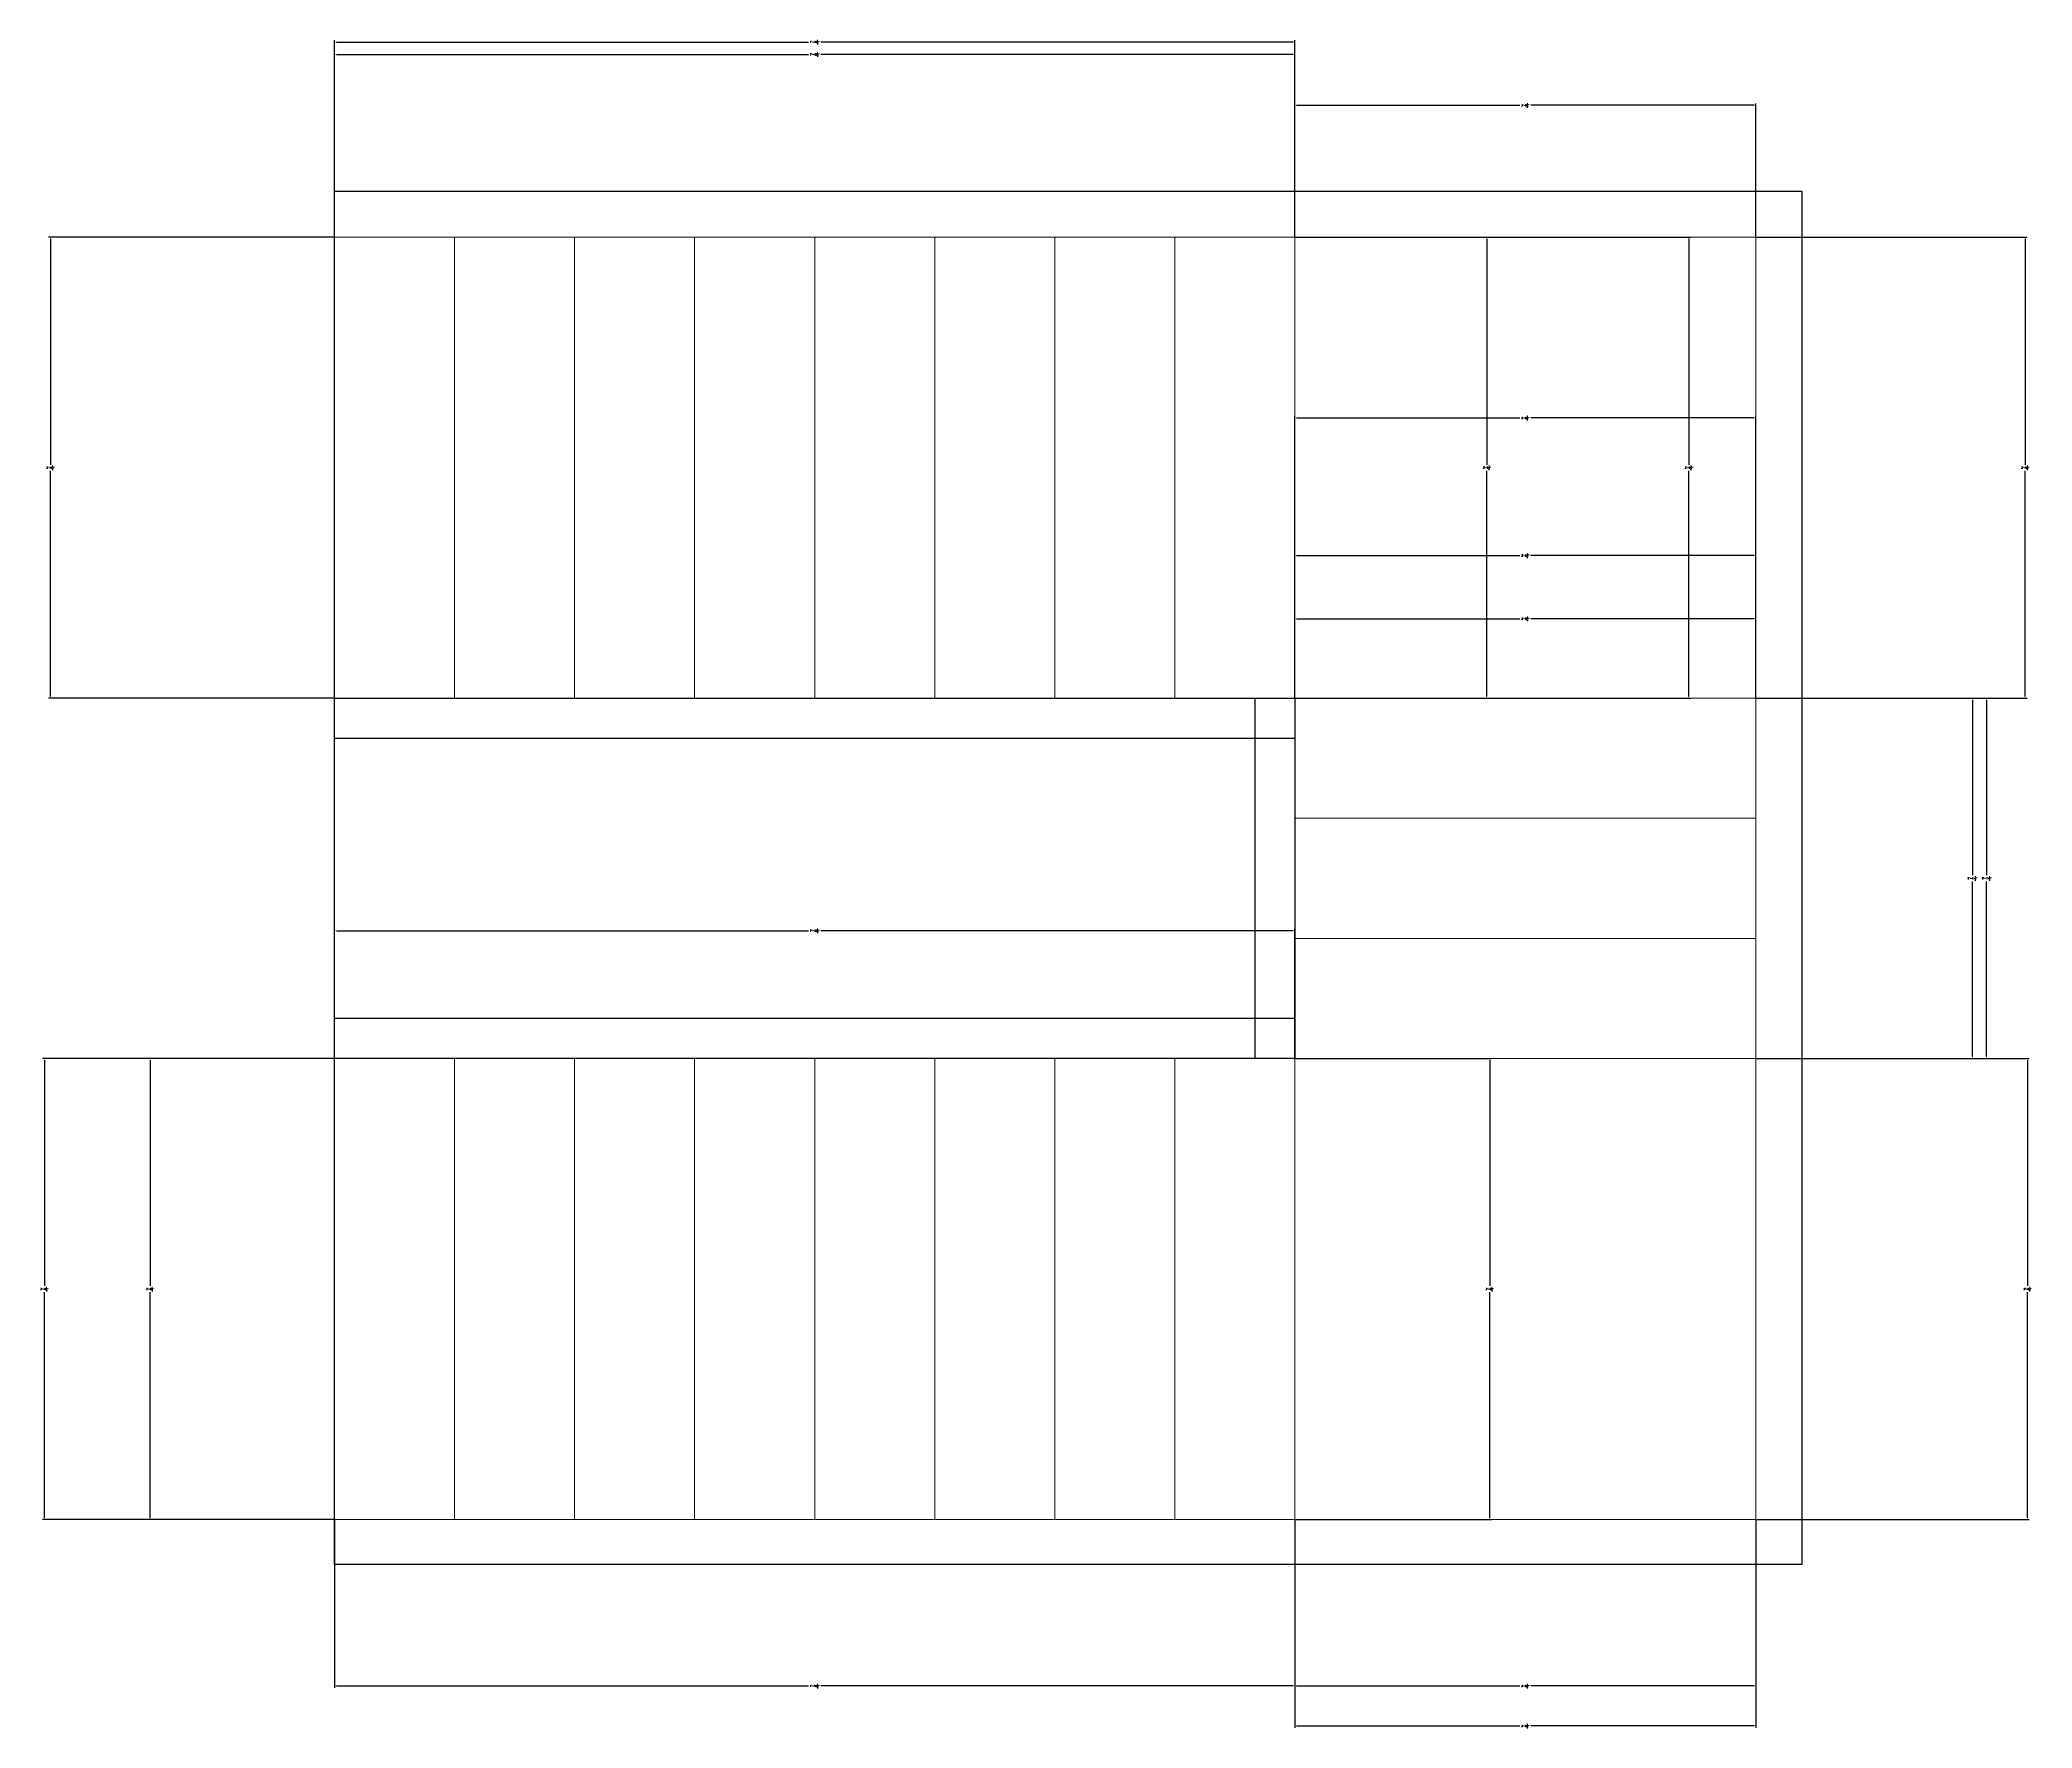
# Model space of a CAD drawing. Header units: feet. Extents: x -1257 to 5708, y 184 to 5555.
# Drawn here: x 3428.9 to 3625, y 3683.8 to 3849.9 of the extents above; entities that cross this region are included whole.
import ezdxf

# ---------------------------------------------------------------- set-up
doc = ezdxf.new("R2010")
doc.units = ezdxf.units.FT
doc.header["$MEASUREMENT"] = 0
doc.layers.add('BLK_1_FLR_1_STAIR_1', color=1, linetype='Continuous', plot=False)
for name, color, linetype, lineweight in [('BLK_1_FLR_1_STAIR_1_FLIGHT_1', 7, 'Continuous', 0), ('BLK_1_FLR_1_STAIR_1_FLIGHT_2', 7, 'Continuous', 0), ('BLK_1_FLR_1_STAIR_1_FLIGHT_3', 7, 'Continuous', 0), ('BLK_1_FLR_1_STAIR_1_LANDING_1', 7, 'Continuous', 0), ('BLK_1_FLR_1_STAIR_1_LANDING_2', 7, 'Continuous', 0)]:
    doc.layers.add(name, color=color, linetype=linetype, lineweight=lineweight)
doc.layers.add('BLK_1_FLR_1_VENTILATION_SHAFT', color=7, linetype='Continuous')
doc.styles.get("Standard").update_dxf_attribs({"font": 'standard'})
doc.dimstyles.get("Standard").update_dxf_attribs({"dimtxt": 0.18, "dimasz": 0.18, "dimexe": 0.18, "dimexo": 0.0625, "dimgap": 0.09, "dimtad": 0, "dimtih": 1, "dimtoh": 1, "dimdec": 1, "dimzin": 0, "dimdsep": 46, "dimlunit": 4, "dimtxsty": 'standard', "dimcen": 0.09, "dimadec": 0, "dimazin": 0, "dimtfac": 1, "dimtdec": 1, "dimtofl": 0, "dimtmove": 0, "dimatfit": 3, "dimfxl": 1, "dimtolj": 1, "dimtzin": 0, "dimarcsym": 0})

# ---------------------------------------------------------------- blocks, each defined once
blk = doc.blocks.new('*D87')
at = {"color": 0, "lineweight": -2, "transparency": 16777216}
for p, q in [((3457.93, 3830.59), (3457.93, 3848.68)), ((3458.11, 3848.5), (3504.58, 3848.5)), ((3552.24, 3848.5), (3505.78, 3848.5)), ((3552.42, 3830.59), (3552.42, 3848.68))]:
    blk.add_line(p, q, dxfattribs=at)
at = {"color": 0, "transparency": 16777216}
for points in [[(3458.11, 3848.53), (3458.11, 3848.47), (3457.93, 3848.5)], [(3552.24, 3848.53), (3552.24, 3848.47), (3552.42, 3848.5)]]:
    blk.add_solid(points, dxfattribs=at)
at = {"layer": 'Defpoints', "color": 0, "transparency": 16777216}
for p in [(3552.42, 3848.5), (3457.93, 3830.53), (3552.42, 3830.53)]:
    blk.add_point(p, dxfattribs=at)
at = {"color": 0, "transparency": 16777216, "insert": (3505.18, 3848.5), "char_height": 0.18, "attachment_point": 5}
blk.add_mtext('\\A1;7\'-10{\\H1x;\\S1/2;}"', dxfattribs=at)
blk = doc.blocks.new('*D88')
at = {"color": 0, "lineweight": -2, "transparency": 16777216}
for p, q in [((3457.87, 3830.53), (3429.8, 3830.53)), ((3429.98, 3830.35), (3429.98, 3808.14)), ((3429.98, 3785.34), (3429.98, 3807.54)), ((3457.87, 3785.16), (3429.8, 3785.16))]:
    blk.add_line(p, q, dxfattribs=at)
at = {"color": 0, "transparency": 16777216}
for points in [[(3429.95, 3830.35), (3430.01, 3830.35), (3429.98, 3830.53)], [(3429.95, 3785.34), (3430.01, 3785.34), (3429.98, 3785.16)]]:
    blk.add_solid(points, dxfattribs=at)
at = {"layer": 'Defpoints', "color": 0, "transparency": 16777216}
for p in [(3457.93, 3830.53), (3429.98, 3785.16), (3457.93, 3785.16)]:
    blk.add_point(p, dxfattribs=at)
at = {"color": 0, "transparency": 16777216, "insert": (3429.98, 3807.84), "char_height": 0.18, "attachment_point": 5}
blk.add_mtext('\\A1;3\'-9{\\H1x;\\S1/2;}"', dxfattribs=at)
blk = doc.blocks.new('*D89')
at = {"color": 0, "lineweight": -2, "transparency": 16777216}
for p, q in [((3597.85, 3785.16), (3619.27, 3785.16)), ((3619.09, 3784.98), (3619.09, 3767.74)), ((3619.09, 3749.9), (3619.09, 3767.14)), ((3597.85, 3749.72), (3619.27, 3749.72))]:
    blk.add_line(p, q, dxfattribs=at)
at = {"color": 0, "transparency": 16777216}
for points in [[(3619.06, 3784.98), (3619.12, 3784.98), (3619.09, 3785.16)], [(3619.06, 3749.9), (3619.12, 3749.9), (3619.09, 3749.72)]]:
    blk.add_solid(points, dxfattribs=at)
at = {"layer": 'Defpoints', "color": 0, "transparency": 16777216}
for p in [(3597.79, 3785.16), (3597.79, 3749.72), (3619.09, 3749.72)]:
    blk.add_point(p, dxfattribs=at)
at = {"color": 0, "transparency": 16777216, "insert": (3619.09, 3767.44), "char_height": 0.18, "attachment_point": 5}
blk.add_mtext('\\A1;2\'-11{\\H1x;\\S1/2;}"', dxfattribs=at)
blk = doc.blocks.new('*D90')
at = {"color": 0, "lineweight": -2, "transparency": 16777216}
for p, q in [((3552.42, 3785.22), (3552.42, 3793.16)), ((3552.6, 3792.98), (3574.57, 3792.98)), ((3597.61, 3792.98), (3575.64, 3792.98)), ((3597.79, 3785.22), (3597.79, 3793.16))]:
    blk.add_line(p, q, dxfattribs=at)
at = {"color": 0, "transparency": 16777216}
for points in [[(3552.6, 3793.01), (3552.6, 3792.95), (3552.42, 3792.98)], [(3597.61, 3793.01), (3597.61, 3792.95), (3597.79, 3792.98)]]:
    blk.add_solid(points, dxfattribs=at)
at = {"layer": 'Defpoints', "color": 0, "transparency": 16777216}
for p in [(3597.79, 3792.98), (3552.42, 3785.16), (3597.79, 3785.16)]:
    blk.add_point(p, dxfattribs=at)
at = {"color": 0, "transparency": 16777216, "insert": (3575.1, 3792.98), "char_height": 0.18, "attachment_point": 5}
blk.add_mtext('\\A1;3\'-9{\\H1x;\\S1/2;}"', dxfattribs=at)
blk = doc.blocks.new('*D91')
at = {"color": 0, "lineweight": -2, "transparency": 16777216}
for p, q in [((3457.93, 3704.29), (3457.93, 3687.8)), ((3552.42, 3704.29), (3552.42, 3687.8)), ((3458.11, 3687.98), (3504.58, 3687.98)), ((3552.24, 3687.98), (3505.78, 3687.98))]:
    blk.add_line(p, q, dxfattribs=at)
at = {"color": 0, "transparency": 16777216}
for points in [[(3458.11, 3688.01), (3458.11, 3687.95), (3457.93, 3687.98)], [(3552.24, 3688.01), (3552.24, 3687.95), (3552.42, 3687.98)]]:
    blk.add_solid(points, dxfattribs=at)
at = {"layer": 'Defpoints', "color": 0, "transparency": 16777216}
for p in [(3457.93, 3704.35), (3552.42, 3704.35), (3552.42, 3687.98)]:
    blk.add_point(p, dxfattribs=at)
at = {"color": 0, "transparency": 16777216, "insert": (3505.18, 3687.98), "char_height": 0.18, "attachment_point": 5}
blk.add_mtext('\\A1;7\'-10{\\H1x;\\S1/2;}"', dxfattribs=at)
blk = doc.blocks.new('*D92')
at = {"color": 0, "lineweight": -2, "transparency": 16777216}
for p, q in [((3457.87, 3749.72), (3429.21, 3749.72)), ((3429.39, 3749.54), (3429.39, 3727.34)), ((3429.39, 3704.53), (3429.39, 3726.74)), ((3457.87, 3704.35), (3429.21, 3704.35))]:
    blk.add_line(p, q, dxfattribs=at)
at = {"color": 0, "transparency": 16777216}
for points in [[(3429.36, 3749.54), (3429.42, 3749.54), (3429.39, 3749.72)], [(3429.36, 3704.53), (3429.42, 3704.53), (3429.39, 3704.35)]]:
    blk.add_solid(points, dxfattribs=at)
at = {"layer": 'Defpoints', "color": 0, "transparency": 16777216}
for p in [(3429.39, 3749.72), (3457.93, 3749.72), (3457.93, 3704.35)]:
    blk.add_point(p, dxfattribs=at)
at = {"color": 0, "transparency": 16777216, "insert": (3429.39, 3727.04), "char_height": 0.18, "attachment_point": 5}
blk.add_mtext('\\A1;3\'-9{\\H1x;\\S1/2;}"', dxfattribs=at)
blk = doc.blocks.new('*D94')
at = {"color": 0, "lineweight": -2, "transparency": 16777216}
for p, q in [((3552.48, 3830.53), (3571.5, 3830.53)), ((3571.32, 3830.35), (3571.32, 3808.14)), ((3571.32, 3785.34), (3571.32, 3807.54)), ((3552.48, 3785.16), (3571.5, 3785.16))]:
    blk.add_line(p, q, dxfattribs=at)
at = {"color": 0, "transparency": 16777216}
for points in [[(3571.29, 3830.35), (3571.35, 3830.35), (3571.32, 3830.53)], [(3571.29, 3785.34), (3571.35, 3785.34), (3571.32, 3785.16)]]:
    blk.add_solid(points, dxfattribs=at)
at = {"layer": 'Defpoints', "color": 0, "transparency": 16777216}
for p in [(3552.42, 3830.53), (3571.32, 3830.53), (3552.42, 3785.16)]:
    blk.add_point(p, dxfattribs=at)
at = {"color": 0, "transparency": 16777216, "insert": (3571.32, 3807.84), "char_height": 0.18, "attachment_point": 5}
blk.add_mtext('\\A1;3\'-9{\\H1x;\\S1/2;}"', dxfattribs=at)
blk = doc.blocks.new('*D95')
at = {"color": 0, "lineweight": -2, "transparency": 16777216}
for p, q in [((3552.48, 3749.72), (3571.78, 3749.72)), ((3571.6, 3749.54), (3571.6, 3727.34)), ((3571.6, 3704.53), (3571.6, 3726.74)), ((3552.48, 3704.35), (3571.78, 3704.35))]:
    blk.add_line(p, q, dxfattribs=at)
at = {"color": 0, "transparency": 16777216}
for points in [[(3571.57, 3749.54), (3571.63, 3749.54), (3571.6, 3749.72)], [(3571.57, 3704.53), (3571.63, 3704.53), (3571.6, 3704.35)]]:
    blk.add_solid(points, dxfattribs=at)
at = {"layer": 'Defpoints', "color": 0, "transparency": 16777216}
for p in [(3552.42, 3749.72), (3552.42, 3704.35), (3571.6, 3704.35)]:
    blk.add_point(p, dxfattribs=at)
at = {"color": 0, "transparency": 16777216, "insert": (3571.6, 3727.04), "char_height": 0.18, "attachment_point": 5}
blk.add_mtext('\\A1;3\'-9{\\H1x;\\S1/2;}"', dxfattribs=at)
blk = doc.blocks.new('*D96')
at = {"color": 0, "lineweight": -2, "transparency": 16777216}
for p, q in [((3552.42, 3704.29), (3552.42, 3687.8)), ((3597.79, 3704.29), (3597.79, 3687.8)), ((3552.6, 3687.98), (3574.57, 3687.98)), ((3597.61, 3687.98), (3575.64, 3687.98))]:
    blk.add_line(p, q, dxfattribs=at)
at = {"color": 0, "transparency": 16777216}
for points in [[(3552.6, 3688.01), (3552.6, 3687.95), (3552.42, 3687.98)], [(3597.61, 3688.01), (3597.61, 3687.95), (3597.79, 3687.98)]]:
    blk.add_solid(points, dxfattribs=at)
at = {"layer": 'Defpoints', "color": 0, "transparency": 16777216}
for p in [(3552.42, 3704.35), (3597.79, 3704.35), (3597.79, 3687.98)]:
    blk.add_point(p, dxfattribs=at)
at = {"color": 0, "transparency": 16777216, "insert": (3575.1, 3687.98), "char_height": 0.18, "attachment_point": 5}
blk.add_mtext('\\A1;3\'-9{\\H1x;\\S1/2;}"', dxfattribs=at)
blk = doc.blocks.new('*D97')
at = {"color": 0, "lineweight": -2, "transparency": 16777216}
for p, q in [((3552.42, 3785.22), (3552.42, 3812.92)), ((3597.79, 3785.22), (3597.79, 3812.92)), ((3552.6, 3812.74), (3574.57, 3812.74)), ((3597.61, 3812.74), (3575.64, 3812.74))]:
    blk.add_line(p, q, dxfattribs=at)
at = {"color": 0, "transparency": 16777216}
for points in [[(3552.6, 3812.77), (3552.6, 3812.71), (3552.42, 3812.74)], [(3597.61, 3812.77), (3597.61, 3812.71), (3597.79, 3812.74)]]:
    blk.add_solid(points, dxfattribs=at)
at = {"layer": 'Defpoints', "color": 0, "transparency": 16777216}
for p in [(3597.79, 3812.74), (3552.42, 3785.16), (3597.79, 3785.16)]:
    blk.add_point(p, dxfattribs=at)
at = {"color": 0, "transparency": 16777216, "insert": (3575.1, 3812.74), "char_height": 0.18, "attachment_point": 5}
blk.add_mtext('\\A1;3\'-9{\\H1x;\\S1/2;}"', dxfattribs=at)
blk = doc.blocks.new('*D135')
at = {"layer": 'BLK_1_FLR_1_STAIR_1_FLIGHT_1', "color": 0, "lineweight": -2, "transparency": 16777216}
for p, q in [((3457.93, 3830.59), (3457.93, 3849.9)), ((3458.11, 3849.72), (3504.58, 3849.72)), ((3552.24, 3849.72), (3505.78, 3849.72)), ((3552.42, 3830.59), (3552.42, 3849.9))]:
    blk.add_line(p, q, dxfattribs=at)
at = {"layer": 'BLK_1_FLR_1_STAIR_1_FLIGHT_1', "color": 0, "transparency": 16777216}
for points in [[(3458.11, 3849.75), (3458.11, 3849.69), (3457.93, 3849.72)], [(3552.24, 3849.75), (3552.24, 3849.69), (3552.42, 3849.72)]]:
    blk.add_solid(points, dxfattribs=at)
at = {"layer": 'Defpoints', "color": 0, "transparency": 16777216}
for p in [(3552.42, 3849.72), (3457.93, 3830.53), (3552.42, 3830.53)]:
    blk.add_point(p, dxfattribs=at)
at = {"layer": 'BLK_1_FLR_1_STAIR_1_FLIGHT_1', "color": 0, "transparency": 16777216, "insert": (3505.18, 3849.72), "char_height": 0.18, "attachment_point": 5}
blk.add_mtext('\\A1;7\'-10{\\H1x;\\S1/2;}"', dxfattribs=at)
blk = doc.blocks.new('*D136')
at = {"layer": 'BLK_1_FLR_1_STAIR_1_FLIGHT_1', "color": 0, "lineweight": -2, "transparency": 16777216}
for p, q in [((3552.48, 3830.53), (3591.38, 3830.53)), ((3591.2, 3830.35), (3591.2, 3808.14)), ((3591.2, 3785.34), (3591.2, 3807.54)), ((3552.48, 3785.16), (3591.38, 3785.16))]:
    blk.add_line(p, q, dxfattribs=at)
at = {"layer": 'BLK_1_FLR_1_STAIR_1_FLIGHT_1', "color": 0, "transparency": 16777216}
for points in [[(3591.17, 3830.35), (3591.23, 3830.35), (3591.2, 3830.53)], [(3591.17, 3785.34), (3591.23, 3785.34), (3591.2, 3785.16)]]:
    blk.add_solid(points, dxfattribs=at)
at = {"layer": 'Defpoints', "color": 0, "transparency": 16777216}
for p in [(3552.42, 3830.53), (3552.42, 3785.16), (3591.2, 3785.16)]:
    blk.add_point(p, dxfattribs=at)
at = {"layer": 'BLK_1_FLR_1_STAIR_1_FLIGHT_1', "color": 0, "transparency": 16777216, "insert": (3591.2, 3807.84), "char_height": 0.18, "attachment_point": 5}
blk.add_mtext('\\A1;3\'-9{\\H1x;\\S1/2;}"', dxfattribs=at)
blk = doc.blocks.new('*D139')
at = {"layer": 'BLK_1_FLR_1_STAIR_1_FLIGHT_2', "color": 0, "lineweight": -2, "transparency": 16777216}
for p, q in [((3552.42, 3785.22), (3552.42, 3799.38)), ((3552.6, 3799.2), (3574.57, 3799.2)), ((3597.61, 3799.2), (3575.64, 3799.2)), ((3597.79, 3785.22), (3597.79, 3799.38))]:
    blk.add_line(p, q, dxfattribs=at)
at = {"layer": 'BLK_1_FLR_1_STAIR_1_FLIGHT_2', "color": 0, "transparency": 16777216}
for points in [[(3552.6, 3799.23), (3552.6, 3799.17), (3552.42, 3799.2)], [(3597.61, 3799.23), (3597.61, 3799.17), (3597.79, 3799.2)]]:
    blk.add_solid(points, dxfattribs=at)
at = {"layer": 'Defpoints', "color": 0, "transparency": 16777216}
for p in [(3597.79, 3799.2), (3552.42, 3785.16), (3597.79, 3785.16)]:
    blk.add_point(p, dxfattribs=at)
at = {"layer": 'BLK_1_FLR_1_STAIR_1_FLIGHT_2', "color": 0, "transparency": 16777216, "insert": (3575.1, 3799.2), "char_height": 0.18, "attachment_point": 5}
blk.add_mtext('\\A1;3\'-9{\\H1x;\\S1/2;}"', dxfattribs=at)
blk = doc.blocks.new('*D140')
at = {"layer": 'BLK_1_FLR_1_STAIR_1_FLIGHT_2', "color": 0, "lineweight": -2, "transparency": 16777216}
for p, q in [((3597.85, 3785.16), (3620.67, 3785.16)), ((3620.49, 3784.98), (3620.49, 3767.74)), ((3620.49, 3749.9), (3620.49, 3767.14)), ((3597.85, 3749.72), (3620.67, 3749.72))]:
    blk.add_line(p, q, dxfattribs=at)
at = {"layer": 'BLK_1_FLR_1_STAIR_1_FLIGHT_2', "color": 0, "transparency": 16777216}
for points in [[(3620.46, 3784.98), (3620.52, 3784.98), (3620.49, 3785.16)], [(3620.46, 3749.9), (3620.52, 3749.9), (3620.49, 3749.72)]]:
    blk.add_solid(points, dxfattribs=at)
at = {"layer": 'Defpoints', "color": 0, "transparency": 16777216}
for p in [(3597.79, 3785.16), (3597.79, 3749.72), (3620.49, 3749.72)]:
    blk.add_point(p, dxfattribs=at)
at = {"layer": 'BLK_1_FLR_1_STAIR_1_FLIGHT_2', "color": 0, "transparency": 16777216, "insert": (3620.49, 3767.44), "char_height": 0.18, "attachment_point": 5}
blk.add_mtext('\\A1;2\'-11{\\H1x;\\S1/2;}"', dxfattribs=at)
blk = doc.blocks.new('*D143')
at = {"layer": 'BLK_1_FLR_1_STAIR_1_FLIGHT_3', "color": 0, "lineweight": -2, "transparency": 16777216}
for p, q in [((3457.93, 3749.79), (3457.93, 3762.46)), ((3458.11, 3762.28), (3504.58, 3762.28)), ((3552.24, 3762.28), (3505.78, 3762.28)), ((3552.42, 3749.79), (3552.42, 3762.46))]:
    blk.add_line(p, q, dxfattribs=at)
at = {"layer": 'BLK_1_FLR_1_STAIR_1_FLIGHT_3', "color": 0, "transparency": 16777216}
for points in [[(3458.11, 3762.31), (3458.11, 3762.25), (3457.93, 3762.28)], [(3552.24, 3762.31), (3552.24, 3762.25), (3552.42, 3762.28)]]:
    blk.add_solid(points, dxfattribs=at)
at = {"layer": 'Defpoints', "color": 0, "transparency": 16777216}
for p in [(3552.42, 3762.28), (3457.93, 3749.72), (3552.42, 3749.72)]:
    blk.add_point(p, dxfattribs=at)
at = {"layer": 'BLK_1_FLR_1_STAIR_1_FLIGHT_3', "color": 0, "transparency": 16777216, "insert": (3505.18, 3762.28), "char_height": 0.18, "attachment_point": 5}
blk.add_mtext('\\A1;7\'-10{\\H1x;\\S1/2;}"', dxfattribs=at)
blk = doc.blocks.new('*D144')
at = {"layer": 'BLK_1_FLR_1_STAIR_1_FLIGHT_3', "color": 0, "lineweight": -2, "transparency": 16777216}
for p, q in [((3457.87, 3749.72), (3439.6, 3749.72)), ((3439.78, 3749.54), (3439.78, 3727.34)), ((3439.78, 3704.53), (3439.78, 3726.74)), ((3457.87, 3704.35), (3439.6, 3704.35))]:
    blk.add_line(p, q, dxfattribs=at)
at = {"layer": 'BLK_1_FLR_1_STAIR_1_FLIGHT_3', "color": 0, "transparency": 16777216}
for points in [[(3439.75, 3749.54), (3439.81, 3749.54), (3439.78, 3749.72)], [(3439.75, 3704.53), (3439.81, 3704.53), (3439.78, 3704.35)]]:
    blk.add_solid(points, dxfattribs=at)
at = {"layer": 'Defpoints', "color": 0, "transparency": 16777216}
for p in [(3439.78, 3749.72), (3457.93, 3749.72), (3457.93, 3704.35)]:
    blk.add_point(p, dxfattribs=at)
at = {"layer": 'BLK_1_FLR_1_STAIR_1_FLIGHT_3', "color": 0, "transparency": 16777216, "insert": (3439.78, 3727.04), "char_height": 0.18, "attachment_point": 5}
blk.add_mtext('\\A1;3\'-9{\\H1x;\\S1/2;}"', dxfattribs=at)
blk = doc.blocks.new('*D149')
at = {"layer": 'BLK_1_FLR_1_STAIR_1_LANDING_1', "color": 0, "lineweight": -2, "transparency": 16777216}
for p, q in [((3552.42, 3830.59), (3552.42, 3843.68)), ((3552.6, 3843.5), (3574.57, 3843.5)), ((3597.61, 3843.5), (3575.64, 3843.5)), ((3597.79, 3830.59), (3597.79, 3843.68))]:
    blk.add_line(p, q, dxfattribs=at)
at = {"layer": 'BLK_1_FLR_1_STAIR_1_LANDING_1', "color": 0, "transparency": 16777216}
for points in [[(3552.6, 3843.53), (3552.6, 3843.47), (3552.42, 3843.5)], [(3597.61, 3843.53), (3597.61, 3843.47), (3597.79, 3843.5)]]:
    blk.add_solid(points, dxfattribs=at)
at = {"layer": 'Defpoints', "color": 0, "transparency": 16777216}
for p in [(3597.79, 3843.5), (3552.42, 3830.53), (3597.79, 3830.53)]:
    blk.add_point(p, dxfattribs=at)
at = {"layer": 'BLK_1_FLR_1_STAIR_1_LANDING_1', "color": 0, "transparency": 16777216, "insert": (3575.1, 3843.5), "char_height": 0.18, "attachment_point": 5}
blk.add_mtext('\\A1;3\'-9{\\H1x;\\S1/2;}"', dxfattribs=at)
blk = doc.blocks.new('*D150')
at = {"layer": 'BLK_1_FLR_1_STAIR_1_LANDING_1', "color": 0, "lineweight": -2, "transparency": 16777216}
for p, q in [((3597.85, 3830.53), (3624.47, 3830.53)), ((3624.29, 3830.35), (3624.29, 3808.14)), ((3624.29, 3785.34), (3624.29, 3807.54)), ((3597.85, 3785.16), (3624.47, 3785.16))]:
    blk.add_line(p, q, dxfattribs=at)
at = {"layer": 'BLK_1_FLR_1_STAIR_1_LANDING_1', "color": 0, "transparency": 16777216}
for points in [[(3624.26, 3830.35), (3624.32, 3830.35), (3624.29, 3830.53)], [(3624.26, 3785.34), (3624.32, 3785.34), (3624.29, 3785.16)]]:
    blk.add_solid(points, dxfattribs=at)
at = {"layer": 'Defpoints', "color": 0, "transparency": 16777216}
for p in [(3597.79, 3830.53), (3597.79, 3785.16), (3624.29, 3785.16)]:
    blk.add_point(p, dxfattribs=at)
at = {"layer": 'BLK_1_FLR_1_STAIR_1_LANDING_1', "color": 0, "transparency": 16777216, "insert": (3624.29, 3807.84), "char_height": 0.18, "attachment_point": 5}
blk.add_mtext('\\A1;3\'-9{\\H1x;\\S1/2;}"', dxfattribs=at)
blk = doc.blocks.new('*D151')
at = {"layer": 'BLK_1_FLR_1_STAIR_1_LANDING_2', "color": 0, "lineweight": -2, "transparency": 16777216}
for p, q in [((3597.85, 3749.72), (3624.69, 3749.72)), ((3624.51, 3749.54), (3624.51, 3727.34)), ((3624.51, 3704.53), (3624.51, 3726.74)), ((3597.85, 3704.35), (3624.69, 3704.35))]:
    blk.add_line(p, q, dxfattribs=at)
at = {"layer": 'BLK_1_FLR_1_STAIR_1_LANDING_2', "color": 0, "transparency": 16777216}
for points in [[(3624.48, 3749.54), (3624.54, 3749.54), (3624.51, 3749.72)], [(3624.48, 3704.53), (3624.54, 3704.53), (3624.51, 3704.35)]]:
    blk.add_solid(points, dxfattribs=at)
at = {"layer": 'Defpoints', "color": 0, "transparency": 16777216}
for p in [(3597.79, 3749.72), (3597.79, 3704.35), (3624.51, 3704.35)]:
    blk.add_point(p, dxfattribs=at)
at = {"layer": 'BLK_1_FLR_1_STAIR_1_LANDING_2', "color": 0, "transparency": 16777216, "insert": (3624.51, 3727.04), "char_height": 0.18, "attachment_point": 5}
blk.add_mtext('\\A1;3\'-9{\\H1x;\\S1/2;}"', dxfattribs=at)
blk = doc.blocks.new('*D152')
at = {"layer": 'BLK_1_FLR_1_STAIR_1_LANDING_2', "color": 0, "lineweight": -2, "transparency": 16777216}
for p, q in [((3552.42, 3704.29), (3552.42, 3683.87)), ((3597.79, 3704.29), (3597.79, 3683.87)), ((3552.6, 3684.05), (3574.57, 3684.05)), ((3597.61, 3684.05), (3575.64, 3684.05))]:
    blk.add_line(p, q, dxfattribs=at)
at = {"layer": 'BLK_1_FLR_1_STAIR_1_LANDING_2', "color": 0, "transparency": 16777216}
for points in [[(3552.6, 3684.08), (3552.6, 3684.02), (3552.42, 3684.05)], [(3597.61, 3684.08), (3597.61, 3684.02), (3597.79, 3684.05)]]:
    blk.add_solid(points, dxfattribs=at)
at = {"layer": 'Defpoints', "color": 0, "transparency": 16777216}
for p in [(3552.42, 3704.35), (3597.79, 3704.35), (3597.79, 3684.05)]:
    blk.add_point(p, dxfattribs=at)
at = {"layer": 'BLK_1_FLR_1_STAIR_1_LANDING_2', "color": 0, "transparency": 16777216, "insert": (3575.1, 3684.05), "char_height": 0.18, "attachment_point": 5}
blk.add_mtext('\\A1;3\'-9{\\H1x;\\S1/2;}"', dxfattribs=at)

msp = doc.modelspace()

# ---------------------------------------------------------------- linework, layer by layer
for p, q in [((3457.93, 3785.16), (3552.42, 3785.16)), ((3457.93, 3749.72), (3457.93, 3785.16)), ((3457.93, 3749.72), (3457.93, 3785.16)), ((3548.48, 3785.16), (3548.48, 3749.72)), ((3552.42, 3785.16), (3552.42, 3749.72)), ((3457.93, 3781.22), (3552.42, 3781.22)), ((3552.42, 3753.66), (3457.93, 3753.66)), ((3552.42, 3749.72), (3457.93, 3749.72))]:
    msp.add_line(p, q)
at = {"layer": 'BLK_1_FLR_1_STAIR_1'}
msp.add_lwpolyline([(3457.93, 3835.05), (3602.32, 3835.05), (3602.32, 3699.92), (3457.93, 3699.92), (3457.93, 3830.53)], close=True, dxfattribs=at)
at = {"layer": 'BLK_1_FLR_1_STAIR_1_FLIGHT_1', "color": 3}
for p, q in [((3457.93, 3785.16), (3457.93, 3830.53)), ((3469.74, 3785.16), (3469.74, 3830.53)), ((3481.55, 3785.16), (3481.55, 3830.53)), ((3493.36, 3785.16), (3493.36, 3830.53)), ((3505.18, 3785.16), (3505.18, 3830.53)), ((3516.99, 3785.16), (3516.99, 3830.53)), ((3528.8, 3785.16), (3528.8, 3830.53)), ((3540.61, 3785.16), (3540.61, 3830.53)), ((3552.42, 3785.16), (3552.42, 3830.53))]:
    msp.add_line(p, q, dxfattribs=at)
at = {"layer": 'BLK_1_FLR_1_STAIR_1_FLIGHT_1'}
msp.add_lwpolyline([(3457.93, 3830.53), (3457.93, 3785.16), (3552.42, 3785.16), (3552.42, 3830.53), (3457.93, 3830.53)], close=True, dxfattribs=at)
at = {"layer": 'BLK_1_FLR_1_STAIR_1_FLIGHT_2', "color": 3}
for p, q in [((3552.42, 3785.16), (3597.79, 3785.16)), ((3552.42, 3773.35), (3597.79, 3773.35)), ((3552.42, 3761.53), (3597.79, 3761.53)), ((3552.42, 3749.72), (3597.79, 3749.72))]:
    msp.add_line(p, q, dxfattribs=at)
at = {"layer": 'BLK_1_FLR_1_STAIR_1_FLIGHT_2'}
msp.add_lwpolyline([(3552.42, 3785.16), (3597.79, 3785.16), (3597.79, 3749.72), (3552.42, 3749.72), (3552.42, 3785.16)], close=True, dxfattribs=at)
at = {"layer": 'BLK_1_FLR_1_STAIR_1_FLIGHT_3', "color": 3}
for p, q in [((3457.93, 3704.35), (3457.93, 3749.72)), ((3469.74, 3704.35), (3469.74, 3749.72)), ((3481.55, 3704.35), (3481.55, 3749.72)), ((3493.36, 3749.72), (3493.36, 3704.35)), ((3505.18, 3749.72), (3505.18, 3704.35)), ((3516.99, 3749.72), (3516.99, 3704.35)), ((3528.8, 3749.72), (3528.8, 3704.35)), ((3540.61, 3749.72), (3540.61, 3704.35)), ((3552.42, 3749.72), (3552.42, 3704.35))]:
    msp.add_line(p, q, dxfattribs=at)
at = {"layer": 'BLK_1_FLR_1_STAIR_1_FLIGHT_3'}
msp.add_lwpolyline([(3457.93, 3749.72), (3552.42, 3749.72), (3552.42, 3704.35), (3457.93, 3704.35), (3457.93, 3749.72)], close=True, dxfattribs=at)
at = {"layer": 'BLK_1_FLR_1_STAIR_1_LANDING_1'}
msp.add_lwpolyline([(3552.42, 3830.53), (3597.79, 3830.53), (3597.79, 3785.16), (3552.42, 3785.16), (3552.42, 3830.53)], close=True, dxfattribs=at)
at = {"layer": 'BLK_1_FLR_1_STAIR_1_LANDING_2'}
msp.add_lwpolyline([(3552.42, 3749.72), (3597.79, 3749.72), (3597.79, 3704.35), (3552.42, 3704.35), (3552.42, 3749.72)], close=True, dxfattribs=at)
at = {"layer": 'BLK_1_FLR_1_VENTILATION_SHAFT'}
msp.add_lwpolyline([(3457.93, 3785.16), (3548.48, 3785.16), (3548.48, 3749.72), (3457.93, 3749.72)], close=True, dxfattribs=at)

# ---------------------------------------------------------------- dimensions: what is measured, and where the dimension line sits
at = {"color": 1}
for base, p1, p2, picture, middle in [((3552.42, 3848.5), (3457.93, 3830.53), (3552.42, 3830.53), '*D87', (3505.18, 3848.5)), ((3597.79, 3812.74), (3552.42, 3785.16), (3597.79, 3785.16), '*D97', (3575.1, 3812.74)), ((3552.42, 3687.98), (3457.93, 3704.35), (3552.42, 3704.35), '*D91', (3505.18, 3687.98)), ((3597.79, 3687.98), (3552.42, 3704.35), (3597.79, 3704.35), '*D96', (3575.1, 3687.98))]:
    dim = msp.add_linear_dim(base=base, p1=p1, p2=p2, dimstyle='Standard', dxfattribs=at)
    dim.commit()
    dim.dimension.update_dxf_attribs({"geometry": picture, "text_midpoint": middle})
at = {"color": 2}
for base, p1, p2, picture, middle in [((3429.98, 3785.16), (3457.93, 3830.53), (3457.93, 3785.16), '*D88', (3429.98, 3807.84)), ((3571.32, 3830.53), (3552.42, 3785.16), (3552.42, 3830.53), '*D94', (3571.32, 3807.84)), ((3429.39, 3749.72), (3457.93, 3704.35), (3457.93, 3749.72), '*D92', (3429.39, 3727.04)), ((3571.6, 3704.35), (3552.42, 3749.72), (3552.42, 3704.35), '*D95', (3571.6, 3727.04))]:
    dim = msp.add_linear_dim(base=base, p1=p1, p2=p2, angle=90, dimstyle='Standard', dxfattribs=at)
    dim.commit()
    dim.dimension.update_dxf_attribs({"geometry": picture, "text_midpoint": middle})
dim = msp.add_linear_dim(base=(3597.79, 3792.98), p1=(3552.42, 3785.16), p2=(3597.79, 3785.16), dimstyle='Standard', dxfattribs=at)
dim.commit()
dim.dimension.update_dxf_attribs({"geometry": '*D90', "text_midpoint": (3575.1, 3792.98)})
at = {"color": 1}
dim = msp.add_linear_dim(base=(3619.09, 3749.72), p1=(3597.79, 3785.16), p2=(3597.79, 3749.72), angle=90, dimstyle='Standard', dxfattribs=at)
dim.commit()
dim.dimension.update_dxf_attribs({"geometry": '*D89', "text_midpoint": (3619.09, 3767.44)})
at = {"layer": 'BLK_1_FLR_1_STAIR_1_FLIGHT_1', "color": 1}
dim = msp.add_linear_dim(base=(3552.42, 3849.72), p1=(3457.93, 3830.53), p2=(3552.42, 3830.53), dimstyle='Standard', dxfattribs=at)
dim.commit()
dim.dimension.update_dxf_attribs({"geometry": '*D135', "text_midpoint": (3505.18, 3849.72)})
at = {"layer": 'BLK_1_FLR_1_STAIR_1_FLIGHT_1', "color": 2}
dim = msp.add_linear_dim(base=(3591.2, 3785.16), p1=(3552.42, 3830.53), p2=(3552.42, 3785.16), angle=90, dimstyle='Standard', dxfattribs=at)
dim.commit()
dim.dimension.update_dxf_attribs({"geometry": '*D136', "text_midpoint": (3591.2, 3807.84)})
at = {"layer": 'BLK_1_FLR_1_STAIR_1_FLIGHT_2', "color": 2}
dim = msp.add_linear_dim(base=(3597.79, 3799.2), p1=(3552.42, 3785.16), p2=(3597.79, 3785.16), dimstyle='Standard', dxfattribs=at)
dim.commit()
dim.dimension.update_dxf_attribs({"geometry": '*D139', "text_midpoint": (3575.1, 3799.2)})
at = {"layer": 'BLK_1_FLR_1_STAIR_1_FLIGHT_2', "color": 1}
dim = msp.add_linear_dim(base=(3620.49, 3749.72), p1=(3597.79, 3785.16), p2=(3597.79, 3749.72), angle=90, dimstyle='Standard', dxfattribs=at)
dim.commit()
dim.dimension.update_dxf_attribs({"geometry": '*D140', "text_midpoint": (3620.49, 3767.44)})
at = {"layer": 'BLK_1_FLR_1_STAIR_1_FLIGHT_3', "color": 1}
dim = msp.add_linear_dim(base=(3552.42, 3762.28), p1=(3457.93, 3749.72), p2=(3552.42, 3749.72), dimstyle='Standard', dxfattribs=at)
dim.commit()
dim.dimension.update_dxf_attribs({"geometry": '*D143', "text_midpoint": (3505.18, 3762.28)})
at = {"layer": 'BLK_1_FLR_1_STAIR_1_FLIGHT_3', "color": 2}
dim = msp.add_linear_dim(base=(3439.78, 3749.72), p1=(3457.93, 3704.35), p2=(3457.93, 3749.72), angle=90, dimstyle='Standard', dxfattribs=at)
dim.commit()
dim.dimension.update_dxf_attribs({"geometry": '*D144', "text_midpoint": (3439.78, 3727.04)})
at = {"layer": 'BLK_1_FLR_1_STAIR_1_LANDING_1', "color": 1}
dim = msp.add_linear_dim(base=(3597.79, 3843.5), p1=(3552.42, 3830.53), p2=(3597.79, 3830.53), dimstyle='Standard', dxfattribs=at)
dim.commit()
dim.dimension.update_dxf_attribs({"geometry": '*D149', "text_midpoint": (3575.1, 3843.5)})
at = {"layer": 'BLK_1_FLR_1_STAIR_1_LANDING_1', "color": 2}
dim = msp.add_linear_dim(base=(3624.29, 3785.16), p1=(3597.79, 3830.53), p2=(3597.79, 3785.16), angle=90, dimstyle='Standard', dxfattribs=at)
dim.commit()
dim.dimension.update_dxf_attribs({"geometry": '*D150', "text_midpoint": (3624.29, 3807.84)})
at = {"layer": 'BLK_1_FLR_1_STAIR_1_LANDING_2', "color": 2}
dim = msp.add_linear_dim(base=(3624.51, 3704.35), p1=(3597.79, 3749.72), p2=(3597.79, 3704.35), angle=90, dimstyle='Standard', dxfattribs=at)
dim.commit()
dim.dimension.update_dxf_attribs({"geometry": '*D151', "text_midpoint": (3624.51, 3727.04)})
at = {"layer": 'BLK_1_FLR_1_STAIR_1_LANDING_2', "color": 1}
dim = msp.add_linear_dim(base=(3597.79, 3684.05), p1=(3552.42, 3704.35), p2=(3597.79, 3704.35), dimstyle='Standard', dxfattribs=at)
dim.commit()
dim.dimension.update_dxf_attribs({"geometry": '*D152', "text_midpoint": (3575.1, 3684.05)})

doc.saveas('drawing.dxf')
